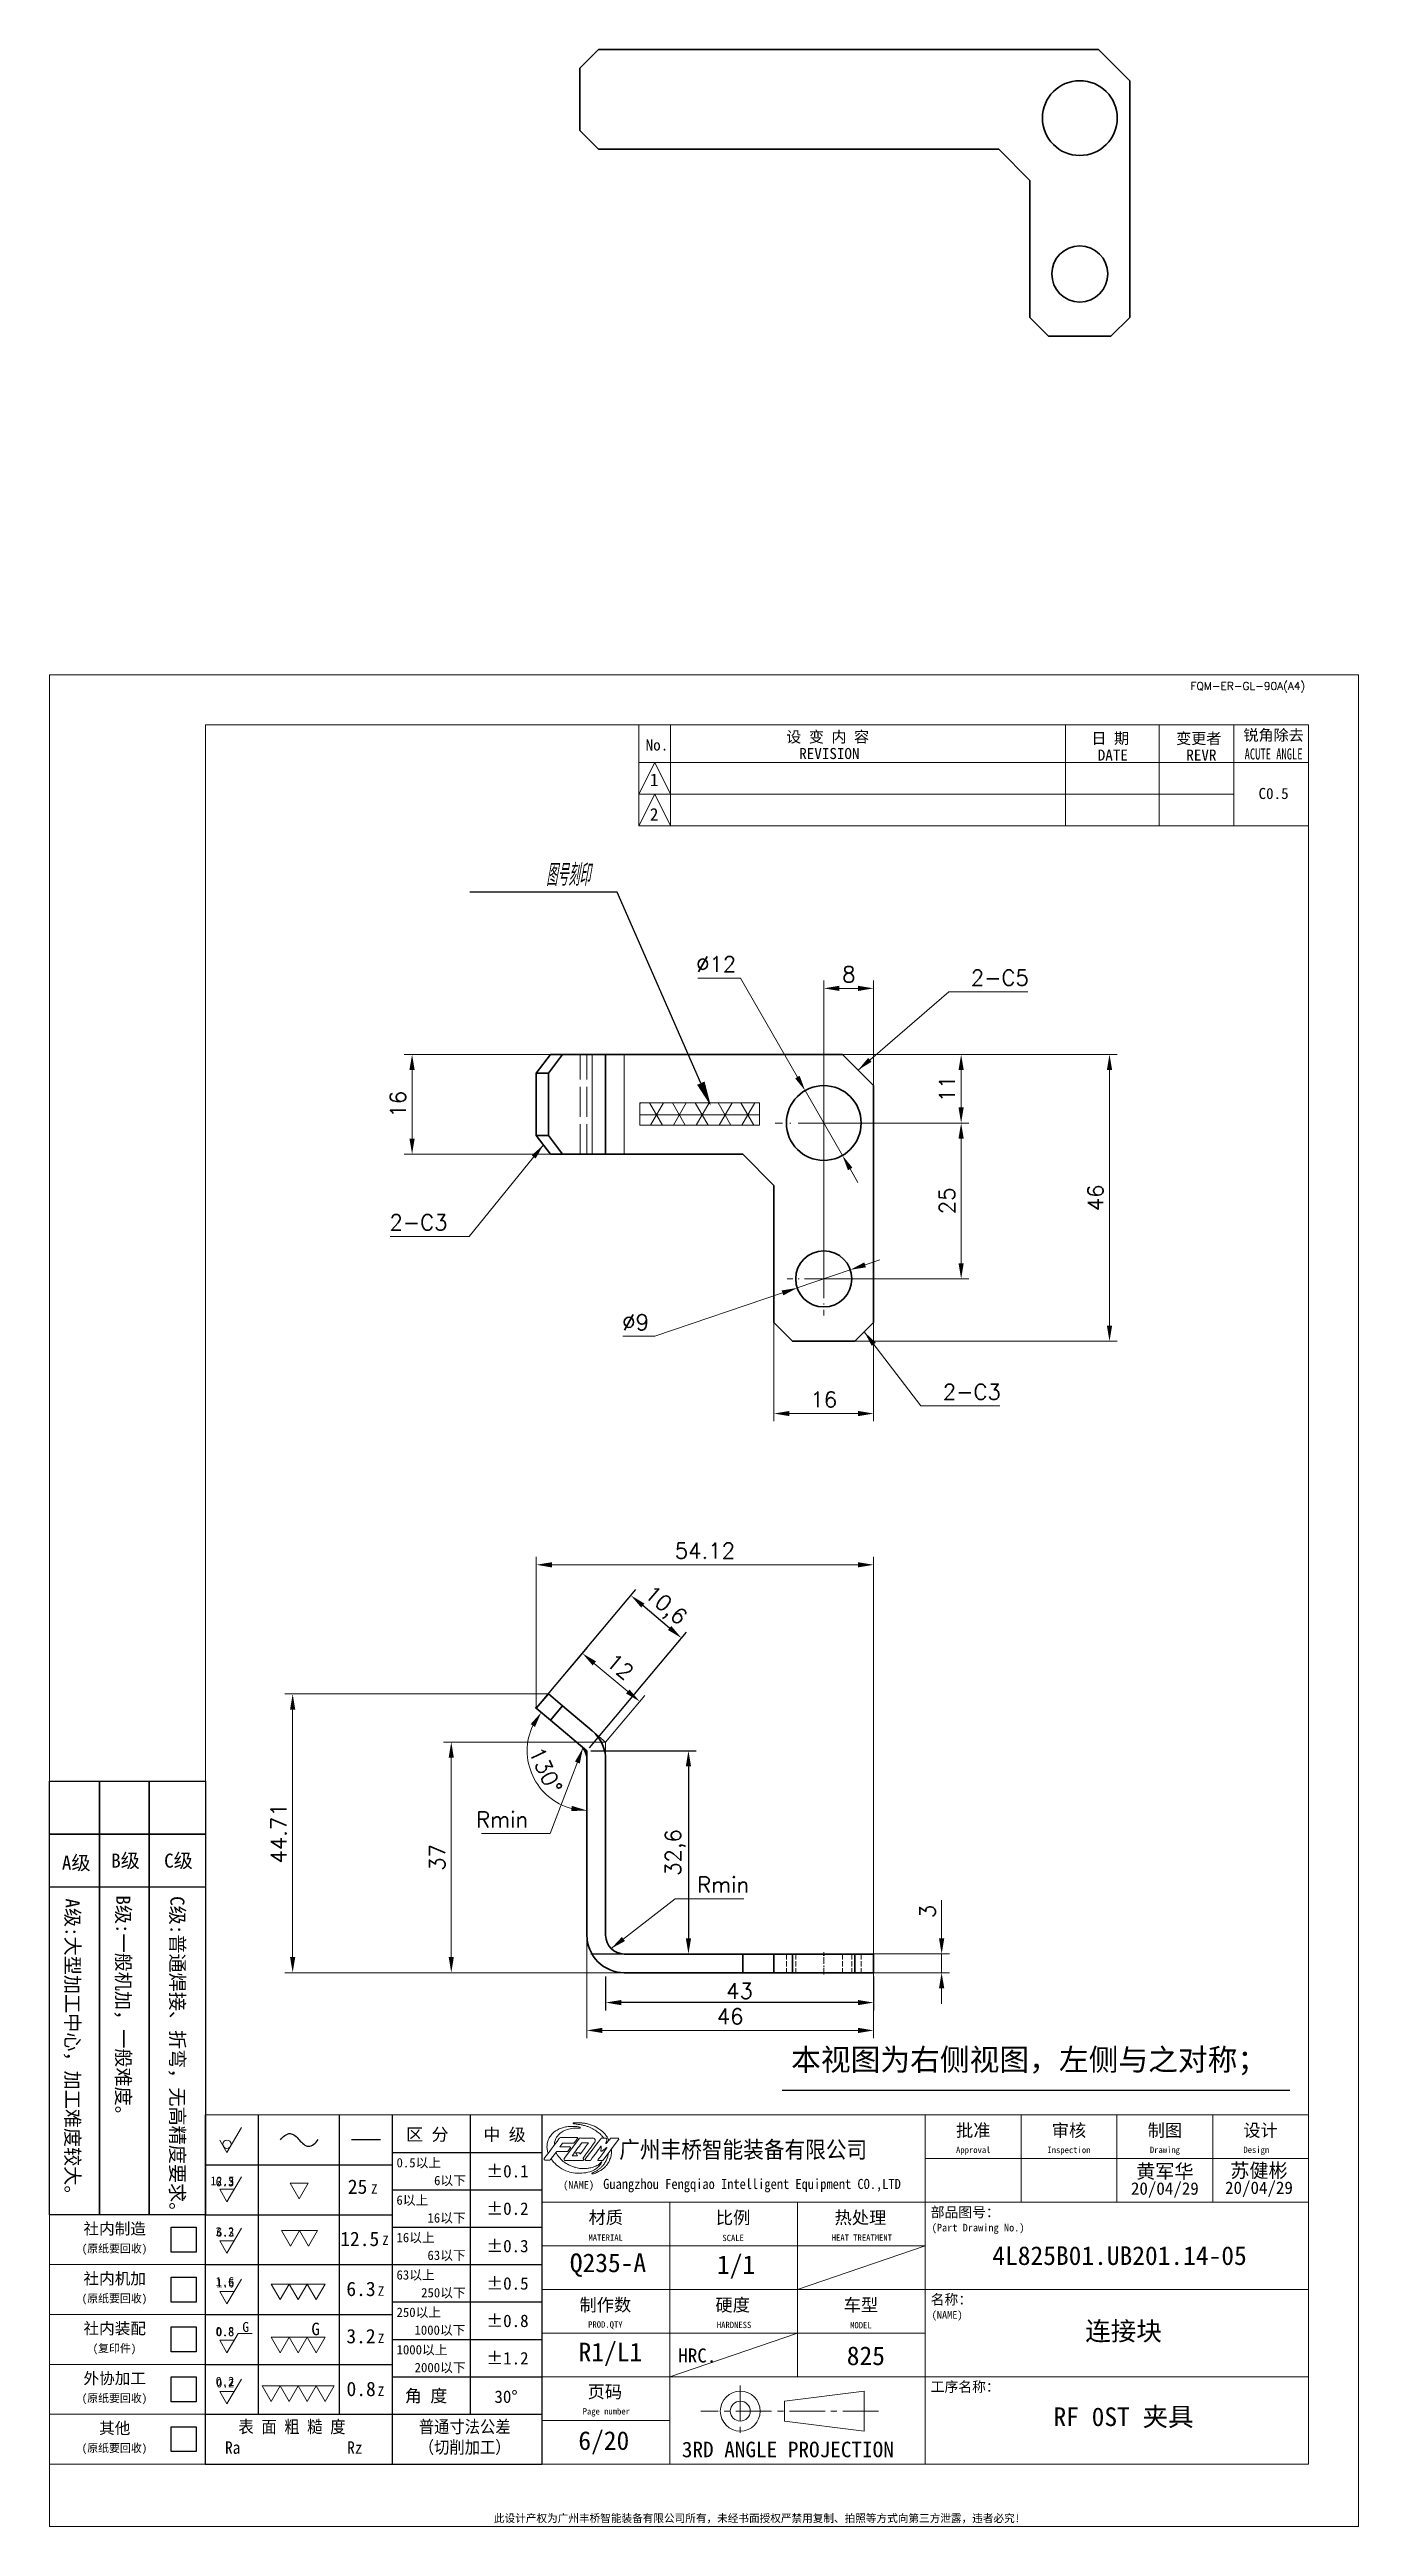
# Model space of a CAD drawing. Header units: millimetres. Extents: x -162325 to -83245, y 277409 to 326486.
# Drawn here: x -162015.4 to -161805.4, y 301208.2 to 301605.5 of the extents above; entities that cross this region are included whole.
import ezdxf
from ezdxf import colors
from ezdxf.entities.mleader import LeaderData, LeaderLine
from ezdxf.enums import TextEntityAlignment as Align
from ezdxf.math import Vec2, Vec3

# ---------------------------------------------------------------- set-up
doc = ezdxf.new("R2010")
doc.units = ezdxf.units.MM
for name, pattern in [('CENTER2', [28.575, 19.05, -3.175, 3.175, -3.175]), ('DASHDOT', [18.5, 12, -3, 0.5, -3]), ('DASHED', [15, 12, -3]), ('PHANTOM2', [31.75, 15.875, -3.175, 3.175, -3.175, 3.175, -3.175])]:
    doc.linetypes.add(name, pattern=pattern)
for name, color, linetype, lineweight in [('A4', 3, 'Continuous', 20), ('SIM', 6, 'PHANTOM2', 20), ('图框', 7, 'Continuous', 20), ('尺寸线', 3, 'Continuous', 13), ('文字', 1, 'Continuous', 13), ('标注线', 3, 'Continuous', 25), ('细实线', 4, 'Continuous', 25)]:
    doc.layers.add(name, color=color, linetype=linetype, lineweight=lineweight)
doc.layers.add('Dim', color=3, linetype='Continuous')
doc.layers.add('MARK', color=7, linetype='Continuous')
doc.styles.add('CH-1', font='')
doc.styles.add('DIM', font='romans.shx', dxfattribs={"width": 0.8, "bigfont": 'bigfont.shx'})
doc.styles.add('MX_NOTE_STANDARD', font='txt.shx', dxfattribs={"bigfont": 'extfont.shx'})
doc.styles.get("Standard").update_dxf_attribs({"font": 'txt', "bigfont": 'gbcbig.shx'})
doc.styles.get('CH-1').set_extended_font_data('SimSun')
doc.dimstyles.new('ISO-25', dxfattribs={"dimtxt": 2.5, "dimasz": 2.5, "dimexe": 1.25, "dimexo": 0.625, "dimtad": 1, "dimtxsty": 'Standard', "dimcen": 2.5, "dimadec": 0, "dimazin": 0, "dimtfac": 1, "dimtmove": 0, "dimatfit": 3, "dimfxl": 0, "dimarcsym": 0})
doc.dimstyles.new('副本01', dxfattribs={"dimtxt": 2.5, "dimasz": 2.5, "dimexe": 1.25, "dimexo": 0, "dimgap": 1, "dimtad": 1, "dimdsep": 46, "dimtxsty": 'Standard', "dimcen": 1, "dimclrd": 3, "dimclre": 3, "dimclrt": 1, "dimadec": 1, "dimazin": 2, "dimtfac": 1, "dimtmove": 0, "dimatfit": 3, "dimfxl": 0, "dimtolj": 1, "dimlwd": -1, "dimlwe": -1, "dimarcsym": 0})
doc.dimstyles.new('副本01$3', dxfattribs={"dimtxt": 2.5, "dimasz": 2.5, "dimexe": 1.25, "dimexo": 0, "dimgap": 1, "dimtad": 1, "dimtih": 1, "dimtoh": 1, "dimdsep": 46, "dimtxsty": 'Standard', "dimcen": 1, "dimclrd": 3, "dimclre": 3, "dimclrt": 1, "dimadec": 1, "dimazin": 2, "dimtfac": 1, "dimtmove": 0, "dimatfit": 3, "dimfxl": 0, "dimtolj": 1, "dimlwd": -1, "dimlwe": -1, "dimarcsym": 0})

msp = doc.modelspace()

# ---------------------------------------------------------------- texts
at = {"layer": '尺寸线', "color": 1, "char_height": 2.5, "style": 'MX_NOTE_STANDARD'}
for s, insert, attachment_point in [('2-C5', (-161867.59, 301455.331), 7), ('2-C3', (-161951.546, 301416.095), 9), ('2-C3', (-161872.081, 301388.911), 7), ('Rmin', (-161938.579, 301320.305), 9), ('Rmin', (-161911.485, 301309.842), 7)]:
    msp.add_mtext(s, dxfattribs=dict(at, insert=insert, attachment_point=attachment_point))
at = {"layer": '文字', "color": 1, "linetype": 'Continuous', "style": 'CH-1'}
for s, height, p in [('黄军华', 2.25, (-161836.447, 301265.176)), ('20/04/29', 2, (-161821.346, 301262.336)), ('苏健彬', 2.25, (-161821.346, 301265.303)), ('20/04/29', 2, (-161836.447, 301262.208)), ('Q235-A', 3, (-161925.787, 301250.104, -250.081)), ('1/1', 3, (-161905.244, 301249.915, -250.081)), ('4L825B01.UB201.14-05', 3, (-161843.715, 301251.585, -250.081)), ('连接块', 3, (-161843.077, 301239.555, -250.081)), ('R1/L1', 3, (-161925.408, 301235.904, -250.081)), ('825', 3, (-161884.418, 301235.526, -250.081)), ('RF 0ST 夹具', 3, (-161843.077, 301225.816, -250.081)), ('6/20', 3, (-161926.46, 301221.7, -250.081))]:
    msp.add_text(s, height=height, dxfattribs=at).set_placement(p, align=Align.MIDDLE)
at = {"layer": '文字', "insert": (-161896.409, 301284.804), "char_height": 3.5, "width": 83.0241, "attachment_point": 1, "style": 'CH-1'}
msp.add_mtext('本视图为右侧视图，左侧与之对称；', dxfattribs=at)

# ---------------------------------------------------------------- blocks, each defined once
blk = doc.blocks.new('*D482')
at = {"layer": 'Defpoints', "color": 0, "transparency": 16777216}
for p in [(-161935.36, 301341.7), (-161976.38, 301296.99), (-161923.17, 301296.99)]:
    blk.add_point(p, dxfattribs=at)
at = {"layer": '尺寸线', "color": 3, "transparency": 16777216}
for p, q in [((-161935.36, 301341.7), (-161977.63, 301341.7)), ((-161976.38, 301339.2), (-161976.38, 301299.49)), ((-161923.17, 301296.99), (-161977.63, 301296.99))]:
    blk.add_line(p, q, dxfattribs=at)
for points in [[(-161976.79, 301339.2), (-161975.96, 301339.2), (-161976.38, 301341.7)], [(-161976.79, 301299.49), (-161975.96, 301299.49), (-161976.38, 301296.99)]]:
    blk.add_solid(points, dxfattribs=at)
at = {"layer": '尺寸线', "color": 1, "transparency": 16777216, "insert": (-161978.63, 301319.34), "char_height": 2.5, "attachment_point": 5, "rotation": 90}
blk.add_mtext('\\A1;44.71', dxfattribs=at)
blk = doc.blocks.new('*D483')
at = {"layer": 'Defpoints', "color": 0, "transparency": 16777216}
for p in [(-161883.17, 301362.42), (-161937.29, 301339.4), (-161883.17, 301299.99)]:
    blk.add_point(p, dxfattribs=at)
at = {"layer": '尺寸线', "color": 3, "transparency": 16777216}
for p, q in [((-161937.29, 301339.4), (-161937.29, 301363.67)), ((-161883.17, 301299.99), (-161883.17, 301363.67)), ((-161934.79, 301362.42), (-161885.67, 301362.42))]:
    blk.add_line(p, q, dxfattribs=at)
for points in [[(-161934.79, 301362.83), (-161934.79, 301362), (-161937.29, 301362.42)], [(-161885.67, 301362.83), (-161885.67, 301362), (-161883.17, 301362.42)]]:
    blk.add_solid(points, dxfattribs=at)
at = {"layer": '尺寸线', "color": 1, "transparency": 16777216, "insert": (-161910.23, 301364.67), "char_height": 2.5, "attachment_point": 5}
blk.add_mtext('\\A1;54.12', dxfattribs=at)
blk = doc.blocks.new('*D484')
at = {"layer": 'Defpoints', "color": 0, "transparency": 16777216}
for p in [(-161888.17, 301444.28), (-161886.17, 301398.28), (-161845.33, 301398.28)]:
    blk.add_point(p, dxfattribs=at)
at = {"layer": '尺寸线', "color": 3, "transparency": 16777216}
for p, q in [((-161888.17, 301444.28), (-161844.08, 301444.28)), ((-161845.33, 301441.78), (-161845.33, 301400.78)), ((-161886.17, 301398.28), (-161844.08, 301398.28))]:
    blk.add_line(p, q, dxfattribs=at)
for points in [[(-161845.75, 301441.78), (-161844.91, 301441.78), (-161845.33, 301444.28)], [(-161845.75, 301400.78), (-161844.91, 301400.78), (-161845.33, 301398.28)]]:
    blk.add_solid(points, dxfattribs=at)
at = {"layer": '尺寸线', "color": 1, "transparency": 16777216, "insert": (-161847.58, 301421.28), "char_height": 2.5, "attachment_point": 5, "rotation": 90}
blk.add_mtext('\\A1;46', dxfattribs=at)
blk = doc.blocks.new('*D485')
at = {"layer": 'Defpoints', "color": 0, "transparency": 16777216}
for p in [(-161929.17, 301302.99), (-161883.17, 301296.99), (-161883.17, 301287.73)]:
    blk.add_point(p, dxfattribs=at)
at = {"layer": '尺寸线', "color": 3, "transparency": 16777216}
for p, q in [((-161929.17, 301302.99), (-161929.17, 301286.48)), ((-161883.17, 301296.99), (-161883.17, 301286.48)), ((-161926.67, 301287.73), (-161885.67, 301287.73))]:
    blk.add_line(p, q, dxfattribs=at)
for points in [[(-161926.67, 301288.15), (-161926.67, 301287.31), (-161929.17, 301287.73)], [(-161885.67, 301288.15), (-161885.67, 301287.31), (-161883.17, 301287.73)]]:
    blk.add_solid(points, dxfattribs=at)
at = {"layer": '尺寸线', "color": 1, "transparency": 16777216, "insert": (-161906.17, 301289.98), "char_height": 2.5, "attachment_point": 5}
blk.add_mtext('\\A1;46', dxfattribs=at)
blk = doc.blocks.new('*D486')
at = {"layer": 'Defpoints', "color": 0, "transparency": 16777216}
for p in [(-161950.93, 301333.99), (-161926.17, 301333.99), (-161923.17, 301296.99)]:
    blk.add_point(p, dxfattribs=at)
at = {"layer": '尺寸线', "color": 3, "transparency": 16777216}
for p, q in [((-161926.17, 301333.99), (-161952.18, 301333.99)), ((-161950.93, 301299.49), (-161950.93, 301331.49)), ((-161923.17, 301296.99), (-161952.18, 301296.99))]:
    blk.add_line(p, q, dxfattribs=at)
for points in [[(-161951.35, 301331.49), (-161950.52, 301331.49), (-161950.93, 301333.99)], [(-161951.35, 301299.49), (-161950.52, 301299.49), (-161950.93, 301296.99)]]:
    blk.add_solid(points, dxfattribs=at)
at = {"layer": '尺寸线', "color": 1, "transparency": 16777216, "insert": (-161953.18, 301315.49), "char_height": 2.5, "attachment_point": 5, "rotation": 90}
blk.add_mtext('\\A1;37', dxfattribs=at)
blk = doc.blocks.new('*D487')
at = {"layer": 'Defpoints', "color": 0, "transparency": 16777216}
for p in [(-161929.89, 301348.21), (-161935.36, 301341.7), (-161926.17, 301333.99)]:
    blk.add_point(p, dxfattribs=at)
at = {"layer": '尺寸线', "color": 3, "transparency": 16777216}
for p, q in [((-161935.36, 301341.7), (-161929.09, 301349.17)), ((-161922.62, 301342.1), (-161927.98, 301346.6)), ((-161926.17, 301333.99), (-161919.9, 301341.45))]:
    blk.add_line(p, q, dxfattribs=at)
for points in [[(-161927.71, 301346.92), (-161928.25, 301346.28), (-161929.89, 301348.21)], [(-161922.35, 301342.42), (-161922.89, 301341.78), (-161920.7, 301340.5)]]:
    blk.add_solid(points, dxfattribs=at)
at = {"layer": '尺寸线', "color": 1, "transparency": 16777216, "insert": (-161923.85, 301346.08), "char_height": 2.5, "attachment_point": 5, "rotation": 319.9952}
blk.add_mtext('\\A1;12', dxfattribs=at)
blk = doc.blocks.new('*D488')
at = {"layer": 'Defpoints', "color": 0, "transparency": 16777216}
for p in [(-161883.17, 301299.99), (-161872.26, 301299.99), (-161883.17, 301296.99)]:
    blk.add_point(p, dxfattribs=at)
at = {"layer": '尺寸线', "color": 3, "transparency": 16777216}
for p, q in [((-161872.26, 301302.49), (-161872.26, 301308.65)), ((-161883.17, 301299.99), (-161871.01, 301299.99)), ((-161872.26, 301296.99), (-161872.26, 301299.99)), ((-161883.17, 301296.99), (-161871.01, 301296.99)), ((-161872.26, 301294.49), (-161872.26, 301291.99))]:
    blk.add_line(p, q, dxfattribs=at)
for points in [[(-161872.68, 301302.49), (-161871.84, 301302.49), (-161872.26, 301299.99)], [(-161872.68, 301294.49), (-161871.84, 301294.49), (-161872.26, 301296.99)]]:
    blk.add_solid(points, dxfattribs=at)
at = {"layer": '尺寸线', "color": 1, "transparency": 16777216, "insert": (-161874.51, 301306.82), "char_height": 2.5, "attachment_point": 5, "rotation": 90}
blk.add_mtext('\\A1;3', dxfattribs=at)
blk = doc.blocks.new('*D489')
at = {"layer": 'Defpoints', "color": 0, "transparency": 16777216}
for p in [(-161934.99, 301337.47), (-161938.73, 301332.03), (-161930.24, 301333.49), (-161929.17, 301331.19), (-161929.17, 301302.99)]:
    blk.add_point(p, dxfattribs=at)
at = {"layer": '尺寸线', "color": 3, "transparency": 16777216}
blk.add_line((-161934.99, 301337.47), (-161937.46, 301339.55), dxfattribs=at)
blk.add_arc((-161929.17, 301332.59), 9.58, 154.9964, 255.0025, dxfattribs=at)
for points in [[(-161938.2, 301336.86), (-161937.5, 301336.41), (-161936.5, 301338.74)], [(-161931.59, 301323.75), (-161931.7, 301322.92), (-161929.17, 301323.01)]]:
    blk.add_solid(points, dxfattribs=at)
at = {"layer": '尺寸线', "color": 1, "transparency": 16777216, "insert": (-161935.81, 301329.49), "char_height": 2.5, "attachment_point": 5, "rotation": 294.9995}
blk.add_mtext('\\A1;130°', dxfattribs=at)
blk = doc.blocks.new('*D490')
at = {"layer": 'Defpoints', "color": 0, "transparency": 16777216}
for p in [(-161957.22, 301444.28), (-161930.24, 301444.28), (-161930.68, 301428.28)]:
    blk.add_point(p, dxfattribs=at)
at = {"layer": '尺寸线', "color": 3, "transparency": 16777216}
for p, q in [((-161930.24, 301444.28), (-161958.47, 301444.28)), ((-161957.22, 301430.78), (-161957.22, 301441.78)), ((-161930.68, 301428.28), (-161958.47, 301428.28))]:
    blk.add_line(p, q, dxfattribs=at)
for points in [[(-161957.64, 301441.78), (-161956.8, 301441.78), (-161957.22, 301444.28)], [(-161957.64, 301430.78), (-161956.8, 301430.78), (-161957.22, 301428.28)]]:
    blk.add_solid(points, dxfattribs=at)
at = {"layer": '尺寸线', "color": 1, "transparency": 16777216, "insert": (-161959.47, 301436.28), "char_height": 2.5, "attachment_point": 5, "rotation": 90}
blk.add_mtext('\\A1;16', dxfattribs=at)
blk = doc.blocks.new('*D491')
at = {"layer": 'Defpoints', "color": 0, "transparency": 16777216}
for p in [(-161888.17, 301444.28), (-161869.13, 301444.28), (-161891.17, 301433.28)]:
    blk.add_point(p, dxfattribs=at)
at = {"layer": '尺寸线', "color": 3, "transparency": 16777216}
for p, q in [((-161888.17, 301444.28), (-161867.88, 301444.28)), ((-161869.13, 301435.78), (-161869.13, 301441.78)), ((-161891.17, 301433.28), (-161867.88, 301433.28))]:
    blk.add_line(p, q, dxfattribs=at)
for points in [[(-161869.55, 301441.78), (-161868.72, 301441.78), (-161869.13, 301444.28)], [(-161869.55, 301435.78), (-161868.72, 301435.78), (-161869.13, 301433.28)]]:
    blk.add_solid(points, dxfattribs=at)
at = {"layer": '尺寸线', "color": 1, "transparency": 16777216, "insert": (-161871.38, 301438.78), "char_height": 2.5, "attachment_point": 5, "rotation": 90}
blk.add_mtext('\\A1;11', dxfattribs=at)
blk = doc.blocks.new('*D492')
at = {"layer": 'Defpoints', "color": 0, "transparency": 16777216}
for p in [(-161891.17, 301433.28), (-161891.17, 301408.28), (-161869.13, 301408.28)]:
    blk.add_point(p, dxfattribs=at)
at = {"layer": '尺寸线', "color": 3, "transparency": 16777216}
for p, q in [((-161891.17, 301433.28), (-161867.88, 301433.28)), ((-161869.13, 301430.78), (-161869.13, 301410.78)), ((-161891.17, 301408.28), (-161867.88, 301408.28))]:
    blk.add_line(p, q, dxfattribs=at)
for points in [[(-161869.55, 301430.78), (-161868.72, 301430.78), (-161869.13, 301433.28)], [(-161869.55, 301410.78), (-161868.72, 301410.78), (-161869.13, 301408.28)]]:
    blk.add_solid(points, dxfattribs=at)
at = {"layer": '尺寸线', "color": 1, "transparency": 16777216, "insert": (-161871.38, 301420.78), "char_height": 2.5, "attachment_point": 5, "rotation": 90}
blk.add_mtext('\\A1;25', dxfattribs=at)
blk = doc.blocks.new('*D493')
at = {"layer": 'Defpoints', "color": 0, "transparency": 16777216}
for p in [(-161891.17, 301454.88), (-161883.17, 301439.28), (-161891.17, 301408.28)]:
    blk.add_point(p, dxfattribs=at)
at = {"layer": '尺寸线', "color": 3, "transparency": 16777216}
for p, q in [((-161891.17, 301408.28), (-161891.17, 301456.13)), ((-161885.67, 301454.88), (-161888.67, 301454.88)), ((-161883.17, 301439.28), (-161883.17, 301456.13))]:
    blk.add_line(p, q, dxfattribs=at)
for points in [[(-161888.67, 301455.29), (-161888.67, 301454.46), (-161891.17, 301454.88)], [(-161885.67, 301455.29), (-161885.67, 301454.46), (-161883.17, 301454.88)]]:
    blk.add_solid(points, dxfattribs=at)
at = {"layer": '尺寸线', "color": 1, "transparency": 16777216, "insert": (-161887.17, 301457.13), "char_height": 2.5, "attachment_point": 5}
blk.add_mtext('\\A1;8', dxfattribs=at)
blk = doc.blocks.new('*D494')
at = {"layer": 'Defpoints', "color": 0, "transparency": 16777216}
for p in [(-161895.43, 301406.83), (-161886.91, 301409.73)]:
    blk.add_point(p, dxfattribs=at)
at = {"layer": '尺寸线', "color": 3, "transparency": 16777216}
for p, q in [((-161884.54, 301410.53), (-161882.17, 301411.34)), ((-161886.91, 301409.73), (-161895.43, 301406.83)), ((-161918.27, 301399.07), (-161897.79, 301406.03)), ((-161923.43, 301399.07), (-161918.27, 301399.07))]:
    blk.add_line(p, q, dxfattribs=at)
for points in [[(-161884.67, 301410.93), (-161884.4, 301410.14), (-161886.91, 301409.73)], [(-161897.93, 301406.42), (-161897.66, 301405.63), (-161895.43, 301406.83)]]:
    blk.add_solid(points, dxfattribs=at)
at = {"layer": '尺寸线', "color": 1, "transparency": 16777216, "insert": (-161921.35, 301401.32), "char_height": 2.5, "attachment_point": 5}
blk.add_mtext('\\A1;∅9', dxfattribs=at)
blk = doc.blocks.new('*D495')
at = {"layer": 'Defpoints', "color": 0, "transparency": 16777216}
for p in [(-161894.16, 301438.48), (-161888.18, 301428.08)]:
    blk.add_point(p, dxfattribs=at)
at = {"layer": '尺寸线', "color": 3, "transparency": 16777216}
for p, q in [((-161911.35, 301456.51), (-161904.52, 301456.51)), ((-161904.52, 301456.51), (-161895.4, 301440.65)), ((-161888.18, 301428.08), (-161894.16, 301438.48)), ((-161886.93, 301425.91), (-161885.68, 301423.75))]:
    blk.add_line(p, q, dxfattribs=at)
for points in [[(-161895.04, 301440.86), (-161895.76, 301440.44), (-161894.16, 301438.48)], [(-161886.57, 301426.12), (-161887.29, 301425.71), (-161888.18, 301428.08)]]:
    blk.add_solid(points, dxfattribs=at)
at = {"layer": '尺寸线', "color": 1, "transparency": 16777216, "insert": (-161908.44, 301458.76), "char_height": 2.5, "attachment_point": 5}
blk.add_mtext('\\A1;∅12', dxfattribs=at)
blk = doc.blocks.new('*D496')
at = {"layer": 'Defpoints', "color": 0, "transparency": 16777216}
for p in [(-161899.17, 301401.28), (-161883.17, 301401.28), (-161883.17, 301386.68)]:
    blk.add_point(p, dxfattribs=at)
at = {"layer": '尺寸线', "color": 3, "transparency": 16777216}
for p, q in [((-161899.17, 301401.28), (-161899.17, 301385.43)), ((-161883.17, 301401.28), (-161883.17, 301385.43)), ((-161896.67, 301386.68), (-161885.67, 301386.68))]:
    blk.add_line(p, q, dxfattribs=at)
for points in [[(-161896.67, 301387.09), (-161896.67, 301386.26), (-161899.17, 301386.68)], [(-161885.67, 301387.09), (-161885.67, 301386.26), (-161883.17, 301386.68)]]:
    blk.add_solid(points, dxfattribs=at)
at = {"layer": '尺寸线', "color": 1, "transparency": 16777216, "insert": (-161891.17, 301388.93), "char_height": 2.5, "attachment_point": 5}
blk.add_mtext('\\A1;16', dxfattribs=at)
blk = doc.blocks.new('A$C34C2392C')
at = {"linetype": 'CENTER2', "ltscale": 0.3}
for p, q in [((-5.53, 4.13), (-5.53, -4.13)), ((16.64, 0), (-11.88, 0))]:
    blk.add_line(p, q, dxfattribs=at)
for p, q in [((1.54, 1.6), (14.34, 3.2)), ((1.54, -1.6), (1.54, 1.6)), ((14.34, 3.2), (14.34, -3.2)), ((14.34, -3.2), (1.54, -1.6))]:
    blk.add_line(p, q)
for radius in [3.2, 1.6]:
    blk.add_arc((-5.53, 0), radius, 0, 359.9894)
blk = doc.blocks.new('A$C67844AE1')
for p, q in [((-492, 112), (0, 112)), ((-246, 112), (-246, -112)), ((-184.5, 112), (-184.5, 56)), ((-123, 112), (-123, 56)), ((-61.5, 112), (-61.5, 56)), ((0, -112), (0, 112)), ((-246, 84), (0, 84)), ((-492, 68), (-492, -112)), ((-492, 68), (-492, -112)), ((-492, -112), (-492, 68)), ((-492, 68), (-492, -112)), ((-492, 68), (-492, -112)), ((-492, 68), (-492, -112)), ((-492, 68), (-492, -112)), ((-492, 68), (-492, -112)), ((-492, 68), (-492, -112)), ((-492, -112), (-492, 68)), ((-492, 68), (-492, -112)), ((-492, 68), (-492, -112)), ((-492, 68), (-492, -112)), ((-492, 68), (-492, -112)), ((-492, 56), (0, 56)), ((-410, 56), (-410, -112)), ((-328, 56), (-328, -56)), ((-492, 28), (-246, 28)), ((-492, 0), (0, 0)), ((-492, -28), (-246, -28)), ((-492, -56), (0, -56)), ((-492, -84), (-410, -84)), ((-492, -112), (0, -112))]:
    blk.add_line(p, q)
at = {"color": 4, "ltscale": 0.5}
for p, q in [((-468.4, 96.5), (-477.7, 84.1)), ((-467.1, 97.2), (-459.4, 97.2)), ((-451, 97.2), (-453.6, 97.2)), ((-452.7, 83.1), (-442.9, 96.3)), ((-447.5, 97.2), (-443.3, 97.2)), ((-487, 83.1), (-490.1, 83.1)), ((-482.7, 88.4), (-486.5, 83.4)), ((-478.7, 93.9), (-480.4, 91.7)), ((-477, 82.8), (-466, 82.8)), ((-473.8, 90.8), (-475.1, 88.9)), ((-469.3, 85.8), (-472.6, 85.8)), ((-469.2, 85.9), (-470.1, 87.3)), ((-467.8, 87.8), (-469.9, 87.8)), ((-467.8, 87.8), (-467.4, 87.1)), ((-463.8, 82.8), (-461.4, 82.8))]:
    blk.add_line(p, q, dxfattribs=at)
for centre, radius, start, end in [((-480, 96.4), 1.09, 90, 143.2146), ((-469.2, 97.2), 0.219, 322.847, 90), ((-467.1, 95.6), 1.64, 90, 143.1791), ((-459.4, 95.6), 1.64, 323.504, 90), ((-453.6, 96.7), 0.547, 90, 142.7605), ((-443.3, 96.6), 0.547, 323.5154, 90), ((-490.1, 83.7), 0.547, 143.2146, 270), ((-487, 83.7), 0.547, 270, 322.7804), ((-482.3, 88.1), 0.547, 90, 142.7804), ((-480.4, 91.7), 0.0547, 142.9576, 270), ((-478.7, 93.9), 0.0547, 90, 142.9576), ((-477, 83.6), 0.821, 143.1791, 270), ((-472.6, 85.8), 0.0547, 143.2802, 270), ((-471.7, 94.5), 0.547, 270, 322.847), ((-469.3, 85.8), 0.0547, 270, 30.8735), ((-467.4, 87.1), 0.0547, 209.8404, 323.8117), ((-466.4, 94.1), 0.0547, 90, 143.2802), ((-463.8, 83.4), 0.547, 142.7605, 270), ((-462.2, 94.1), 0.0547, 323.8117, 90), ((-461.4, 83.6), 0.821, 270, 323.3415), ((-455.8, 83.1), 0.274, 143.387, 270), ((-454.1, 91.8), 0.137, 354.5829, 143.4402), ((-453.1, 83.4), 0.547, 270, 323.5154), ((-450.5, 90.9), 0.137, 323.3038, 127.2693)]:
    blk.add_arc(centre, radius, start, end, dxfattribs=at)
for points, knots in [([(-480.8, 97), (-480.9, 96.9), (-481, 96.8), (-481.1, 96.7), (-484.3, 92.4), (-487.4, 88.2), (-490.6, 84)], [-0.084236, -0.084236, -0.084236, -0.084236, 0, 0, 0, 2.885251, 2.885251, 2.885251, 2.885251]), ([(-480, 97.5), (-479.8, 97.5), (-479.7, 97.5), (-479.5, 97.5), (-479.5, 97.5), (-479.5, 97.5), (-479.5, 97.5), (-476.4, 97.5), (-473.2, 97.5), (-470.1, 97.5), (-470.1, 97.5), (-470.1, 97.5), (-470.1, 97.5), (-469.8, 97.5), (-469.5, 97.5), (-469.2, 97.5)], [-0.077734, -0.077734, -0.077734, -0.077734, 0, 0, 0, 0, 0, 0, 1.729211, 1.729211, 1.729211, 1.729211, 1.729211, 1.729211, 1.885805, 1.885805, 1.885805, 1.885805]), ([(-469, 97.1), (-469.2, 96.9), (-469.4, 96.7), (-469.5, 96.5), (-469.5, 96.5), (-469.5, 96.5), (-469.5, 96.5), (-470, 95.8), (-470.6, 95.1), (-471.1, 94.4), (-471.1, 94.4), (-471.1, 94.4), (-471.1, 94.4), (-471.2, 94.3), (-471.2, 94.3), (-471.3, 94.2)], [-0.1423966, -0.1423966, -0.1423966, -0.1423966, 0, 0, 0, 0, 0, 0, 0.4822707, 0.4822707, 0.4822707, 0.4822707, 0.4822707, 0.4822707, 0.529029, 0.529029, 0.529029, 0.529029]), ([(-454.1, 97), (-454.2, 96.8), (-454.4, 96.6), (-454.5, 96.4), (-457.7, 92.2), (-460.8, 88.1), (-464, 84), (-464, 83.9), (-464.1, 83.8), (-464.2, 83.7)], [-0.140102, -0.140102, -0.140102, -0.140102, 0, 0, 0, 2.844058, 2.844058, 2.844058, 2.913465, 2.913465, 2.913465, 2.913465]), ([(-451, 97.2), (-451, 97.2), (-450.8, 97.2), (-450.4, 97), (-450.2, 96.5), (-450.3, 95.9), (-450.5, 95.2), (-450.8, 94.5), (-451, 94), (-451.1, 93.7), (-451.1, 93.6), (-451, 93.6), (-450.8, 93.6), (-450.5, 94), (-450, 94.6), (-449.2, 95.5), (-448.6, 96.3), (-448, 96.8), (-447.7, 97.1), (-447.5, 97.2)], [0, 0, 0, 0, 0.047379, 0.11361, 0.198731, 0.32589, 0.467244, 0.599055, 0.733672, 0.758899, 0.77069, 0.790267, 0.820293, 0.867992, 1.054564, 1.278066, 1.476304, 1.62487, 1.711224, 1.711224, 1.711224, 1.711224]), ([(-471.7, 94), (-471.7, 94), (-471.7, 94), (-471.8, 94), (-471.8, 94), (-471.8, 94), (-471.8, 94), (-474.1, 94), (-476.4, 94), (-478.7, 94)], [-0.012966, -0.012966, -0.012966, -0.012966, 0, 0, 0, 0, 0, 0, 1.257183, 1.257183, 1.257183, 1.257183]), ([(-469.9, 87.8), (-470, 87.8), (-470, 87.8), (-470.1, 87.7), (-470.2, 87.7), (-470.2, 87.6), (-470.2, 87.5), (-470.1, 87.4), (-470.1, 87.3), (-470.1, 87.3)], [0, 0, 0, 0, 0.0189462, 0.0330559, 0.0436533, 0.0575788, 0.0766083, 0.0956988, 0.1082528, 0.1082528, 0.1082528, 0.1082528]), ([(-456, 83.3), (-455.9, 83.5), (-455.7, 83.7), (-455.6, 83.9), (-455.6, 83.9), (-455.6, 83.9), (-455.6, 83.9), (-453.8, 86.2), (-452.1, 88.5), (-450.4, 90.9)], [-0.132838, -0.132838, -0.132838, -0.132838, 0, 0, 0, 0, 0, 0, 1.591518, 1.591518, 1.591518, 1.591518])]:
    blk.add_open_spline(points, degree=3, knots=knots, dxfattribs=at)
at = {"color": 3, "ltscale": 0.5}
for points, knots in [([(-488, 87.4), (-488.3, 88.2), (-488.6, 89.5), (-488.8, 91.4), (-488.7, 93), (-488.5, 94.5), (-488, 95.9), (-487.3, 97.3), (-486.5, 98.5), (-485.6, 99.9), (-484.1, 101.2), (-482.1, 102.5), (-479.6, 103.7), (-476.6, 104.5), (-473.5, 104.7), (-470.8, 104.7), (-469, 104.5), (-468.1, 104.3), (-467.6, 104.2), (-467.4, 104.1), (-467.4, 103.8), (-467.5, 103.6), (-467.7, 103.6), (-467.8, 103.6)], [0.033361, 0.033361, 0.033361, 0.033361, 0.471833, 0.793856, 1.06763, 1.327784, 1.632518, 1.904259, 2.171672, 2.434164, 2.811787, 3.221221, 3.771763, 4.287691, 4.918993, 5.487196, 5.736969, 5.935719, 6.004988, 6.011363, 6.068145, 6.111246, 6.151841, 6.151841, 6.151841, 6.151841]), ([(-467.8, 103.6), (-468.7, 103.6), (-471.1, 103.6), (-474.8, 103.2), (-478.3, 101.8), (-481.1, 99.8), (-483, 97.3), (-484, 94.8), (-484, 93.4), (-483.9, 92.9)], [0, 0, 0, 0, 0.511401, 1.333961, 2.006207, 2.544799, 3.201133, 3.690752, 3.982461, 3.982461, 3.982461, 3.982461]), ([(-471.9, 106.8), (-471.9, 106.8), (-471.9, 106.9), (-471.1, 106.9), (-470.1, 107), (-468.3, 106.9), (-466.3, 106.9), (-463.9, 106.7), (-461.4, 105.9), (-458.9, 105.1), (-456.8, 104), (-455, 102.8), (-453.4, 101.6), (-451.6, 99.9), (-450.3, 98.1), (-449.4, 96.7), (-449.1, 95.9), (-449, 95.7)], [0, 0, 0, 0, 0.013513, 0.041806, 0.340693, 0.661167, 1.001786, 1.450195, 1.93793, 2.441413, 2.919246, 3.201062, 3.624217, 4.053268, 4.510623, 4.853859, 4.962074, 4.962074, 4.962074, 4.962074]), ([(-486.1, 83.9), (-485.6, 83.2), (-484.1, 81), (-480.4, 78), (-475.7, 75.7), (-470.4, 74.5), (-465.2, 74.6), (-460.4, 75.6), (-456.8, 77.7), (-454.7, 79.8), (-453.7, 81.1), (-453.4, 81.9), (-453.8, 82), (-453.8, 81.9), (-453.9, 81.8)], [0.008574, 0.008574, 0.008574, 0.008574, 0.511088, 1.461558, 2.551285, 3.372869, 4.408758, 5.360341, 6.07413, 6.646139, 6.965728, 7.014048, 7.055407, 7.097199, 7.097199, 7.097199, 7.097199]), ([(-453.9, 81.8), (-454.2, 81.5), (-455.1, 80.3), (-457.5, 79.1), (-460.3, 78.2), (-463.1, 77.6), (-465.7, 77.6), (-468.2, 77.7), (-470.3, 78.3), (-472.4, 78.9), (-474.6, 79.8), (-476.8, 81.1), (-479, 82.6), (-480.7, 84.6), (-482.1, 86.3), (-482.8, 87.5), (-483, 88)], [0, 0, 0, 0, 0.227272, 0.804496, 1.430419, 1.862632, 2.367125, 2.88024, 3.204387, 3.579335, 4.036384, 4.516387, 4.985288, 5.507707, 5.907232, 6.223175, 6.223175, 6.223175, 6.223175]), ([(-449.4, 87.5), (-449.5, 86.9), (-449.6, 86.1), (-449.9, 84.8), (-450.4, 83.8), (-450.8, 82.6), (-451.5, 81.6), (-452.2, 80.2), (-453.2, 79.2), (-454.3, 78), (-455.6, 77.1), (-457, 76.1), (-458.4, 75.4), (-459.2, 74.9), (-459.9, 74.7), (-459.9, 74.2), (-459.7, 74.2), (-459.5, 74.2)], [0.004933, 0.004933, 0.004933, 0.004933, 0.333622, 0.498315, 0.724349, 0.934741, 1.17012, 1.401267, 1.780901, 1.94954, 2.292483, 2.648069, 2.865789, 3.139575, 3.199954, 3.253921, 3.331828, 3.331828, 3.331828, 3.331828]), ([(-459.5, 74.2), (-459.1, 74.3), (-457.8, 74.6), (-455.9, 75.5), (-453.8, 76.8), (-452, 78), (-450.5, 79.8), (-449.2, 81.6), (-448.2, 83.9), (-447.3, 86.8), (-447.3, 89.1), (-447.3, 90.4)], [0, 0, 0, 0, 0.196818, 0.752706, 1.133972, 1.558354, 1.94217, 2.414014, 2.774875, 3.316286, 4.02771, 4.02771, 4.02771, 4.02771])]:
    blk.add_open_spline(points, degree=3, knots=knots, dxfattribs=at)
blk.add_spline([(-471.9, 106.8), (-471.8, 106.5), (-471.3, 106.3), (-470, 106.2), (-468.7, 106), (-466.8, 105.7), (-464.7, 105.2), (-462.9, 104.7), (-461.1, 104), (-459.4, 103.1), (-457.9, 102.2), (-455.3, 100.3), (-454.1, 99.3), (-453.6, 98.7), (-452.3, 97.2)], degree=3, dxfattribs=at)
at = {"color": 4, "ltscale": 0.5}
for points in [[(-476, 88.6), (-478.1, 88.6), (-480.2, 88.6), (-482.3, 88.6)], [(-474.4, 91.6), (-476.4, 91.6), (-478.4, 91.6), (-480.4, 91.6)], [(-466.4, 94.2), (-468.5, 91.4), (-470.5, 88.6), (-472.6, 85.9)], [(-462.2, 94.1), (-463.9, 91.8), (-465.6, 89.4), (-467.3, 87.1)], [(-466.4, 94.2), (-465, 94.2), (-463.6, 94.2), (-462.2, 94.2)], [(-458.1, 94.6), (-460.6, 91.2), (-463.1, 87.8), (-465.6, 84.4)], [(-454.2, 91.9), (-456, 89.4), (-457.9, 86.9), (-460.7, 83.1)], [(-455.8, 82.9), (-454.9, 82.9), (-454, 82.9), (-453.1, 82.9)], [(-454.1, 89.6), (-454.1, 90.3), (-454, 91.1), (-453.9, 91.8)], [(-453.1, 89.1), (-452.3, 89.7), (-451.4, 90.4), (-450.6, 91.1)]]:
    blk.add_open_spline(points, degree=3, dxfattribs=at)
for points in [[(-476, 88.6), (-475.6, 88.6), (-475.4, 88.7), (-475.3, 88.7), (-475.1, 88.9)], [(-473.8, 90.8), (-473.7, 91), (-473.7, 91.2), (-473.8, 91.4), (-474, 91.5), (-474.2, 91.6), (-474.4, 91.6)], [(-465.6, 84.4), (-465.6, 84.3), (-465.6, 84.2), (-465.5, 84), (-465.4, 83.8), (-465.2, 83.4), (-465.1, 83.3), (-465.1, 83.1), (-465.4, 83), (-465.7, 82.9), (-466, 82.8)], [(-454.1, 89.6), (-454.2, 89.2), (-454.1, 89), (-454, 88.8), (-453.8, 88.8), (-453.6, 88.8), (-453.4, 88.9), (-453.1, 89.1)]]:
    blk.add_spline(points, degree=3, dxfattribs=at)
at = {"layer": '细实线', "color": 0, "linetype": 'Continuous'}
for p, q in [((-492, 112), (-492, 56)), ((-492, 68), (-492, -112)), ((-492, 68), (-492, -112)), ((-492, 68), (-492, -112))]:
    blk.add_line(p, q, dxfattribs=at)
at = {"lineweight": 35, "xscale": 4, "yscale": 4, "zscale": 4}
blk.add_blockref('A$C34C2392C', (-342.6, -78), dxfattribs=at)
at = {"style": 'CH-1'}
for s, height, p in [('批准', 8.11, (-215.2, 102.3)), ('审核', 8.11, (-153.8, 102.3)), ('制图', 8.11, (-92.2, 102.3)), ('设计', 8.11, (-30.8, 102.3)), ('Approval', 4.06, (-215.2, 89.1)), ('Inspection', 4.06, (-153.8, 89.1)), ('Drawing', 4.06, (-92.2, 89.1)), ('Design  ', 4.06, (-30.8, 89.1)), ('比例', 8.11, (-369.3, 46.3)), ('MATERIAL', 4.06, (-451.1, 33.3)), ('SCALE', 4.06, (-369.3, 33.1)), ('制作数', 8.11, (-451.3, -9.7)), ('车型', 8.11, (-287.3, -9.7)), ('PROD.QTY', 4.06, (-451.3, -22.9)), ('MODEL', 4.06, (-287.3, -22.9)), ('3RD ANGLE PROJECTION', 10, (-334.2, -102.6))]:
    blk.add_text(s, height=height, dxfattribs=at).set_placement(p, align=Align.MIDDLE)
at = {"lineweight": 35, "style": 'CH-1'}
for s, height, p in [('(NAME)', 4.87, (-478.4, 64.7)), ('部品图号：', 6.49, (-242.5, 46.4)), ('(Part Drawing No.)', 4.868, (-241.9, 37.3)), ('名称：', 6.49, (-242.5, -9.6)), ('(NAME)', 4.87, (-241.9, -18.7)), ('工序名称：', 6.49, (-242.5, -65.6))]:
    blk.add_text(s, height=height, dxfattribs=at).set_placement(p)
at = {"style": 'CH-1'}
blk.add_text('材质', height=8.11, dxfattribs=at).set_placement((-462.1, 42.2))
at = {"lineweight": 35, "style": 'CH-1'}
for s, height, p in [('热处理', 8.11, (-287.6, 46.3)), ('HEAT TREATMENT', 4.055, (-286.7, 33.3)), ('硬度', 8.11, (-369.6, -9.7)), ('HARDNESS', 4.06, (-368.7, -22.7)), ('HRC.', 9, (-392.3, -42.3, -1000.3)), ('页码', 8.11, (-451.6, -65.7)), ('Page number', 4.055, (-450.7, -78.7))]:
    blk.add_text(s, height=height, dxfattribs=at).set_placement(p, align=Align.MIDDLE)
at = {"layer": 'MARK', "style": 'CH-1', "width": 0.9}
blk.add_text('广州丰桥智能装备有限公司', height=10.8, dxfattribs=at).set_placement((-442.4, 84.4))
at = {"layer": 'MARK', "insert": (-452.7, 71), "char_height": 6.5, "width": 556.951, "attachment_point": 1, "style": 'CH-1'}
blk.add_mtext('{\\W0.9;Guangzhou Fengqiao Intelligent Equipment CO.,LTD}', dxfattribs=at)
blk = doc.blocks.new('A$C32AF00EF')
for p, q in [((0, 0), (2.89, 5)), ((-1.44, 2.5), (0, 0))]:
    blk.add_line(p, q)
blk.add_circle((0, 1.67), 0.833)
blk = doc.blocks.new('A$C553B2148')
for p, q in [((1.44, 0), (-1.44, 0)), ((-1.44, 0), (0, -2.5)), ((0, -2.5), (2.89, 2.5))]:
    blk.add_line(p, q)
at = {"style": 'MX_NOTE_STANDARD'}
blk.add_attdef('12.5', text='', height=1.75, dxfattribs=at).set_placement((1.44, 0.28), align=Align.BOTTOM_RIGHT)
blk = doc.blocks.new('A$C1377093C')
for p, q in [((0, 0), (-1.44, 2.5)), ((-1.44, 2.5), (1.44, 2.5)), ((1.44, 2.5), (0, 0))]:
    blk.add_line(p, q)
blk = doc.blocks.new('A$C6D2D6B6B')
for p, q in [((0, 0), (-1.44, 2.5)), ((-1.44, 2.5), (1.44, 2.5)), ((1.44, 2.5), (0, 0)), ((1.44, 2.5), (4.33, 2.5)), ((2.89, 0), (1.44, 2.5)), ((4.33, 2.5), (2.89, 0))]:
    blk.add_line(p, q)
blk = doc.blocks.new('A$C62DD302B')
for p, q in [((-2.89, 0), (-4.33, 2.5)), ((-4.33, 2.5), (-1.44, 2.5)), ((-1.44, 2.5), (-2.89, 0)), ((-1.44, 2.5), (1.44, 2.5)), ((0, 0), (-1.44, 2.5)), ((1.44, 2.5), (0, 0)), ((2.89, 0), (1.44, 2.5)), ((1.44, 2.5), (4.33, 2.5)), ((4.33, 2.5), (2.89, 0))]:
    blk.add_line(p, q)
blk = doc.blocks.new('A$C077E39D2')
for p, q in [((-4.33, -2.5), (-5.77, 0)), ((-5.77, 0), (-2.89, 0)), ((-2.89, 0), (-4.33, -2.5)), ((-2.89, 0), (0, 0)), ((-1.44, -2.5), (-2.89, 0)), ((0, 0), (-1.44, -2.5)), ((1.44, -2.5), (0, 0)), ((0, 0), (2.89, 0)), ((2.89, 0), (1.44, -2.5)), ((4.33, -2.5), (2.89, 0)), ((2.89, 0), (5.77, 0)), ((5.77, 0), (4.33, -2.5))]:
    blk.add_line(p, q)
blk = doc.blocks.new('A$C09D43E00')
for p, q in [((1.15, 2), (-1.15, 2)), ((-1.15, 2), (0, 0)), ((0, 0), (1.78, 3.08)), ((1.78, 3.08), (4.07, 3.08))]:
    blk.add_line(p, q)
at = {"style": 'MX_NOTE_STANDARD'}
blk.add_attdef('12.5', text='', height=1.4, dxfattribs=at).set_placement((1.15, 2.22), align=Align.BOTTOM_RIGHT)
at = {"layer": '细实线', "color": 0, "style": 'CH-1'}
blk.add_text('G', height=1.6, dxfattribs=at).set_placement((2.47, 3.33))
blk = doc.blocks.new('A$C339E5D7D')
for p, q in [((-2.89, 0), (-4.33, 2.5)), ((-4.33, 2.5), (-1.44, 2.5)), ((-1.44, 2.5), (-2.89, 0)), ((-1.44, 2.5), (1.44, 2.5)), ((0, 0), (-1.44, 2.5)), ((1.44, 2.5), (0, 0)), ((2.89, 0), (1.44, 2.5)), ((1.44, 2.5), (4.33, 2.5)), ((4.33, 2.5), (2.89, 0))]:
    blk.add_line(p, q)
at = {"layer": '细实线', "color": 0, "style": 'CH-1'}
blk.add_text('G', height=2, dxfattribs=at).set_placement((2.13, 2.81))
blk = doc.blocks.new('54')
for p, q in [((5360.79, 6053.19), (5468.79, 6053.19)), ((5468.79, 6047.19), (5468.79, 5957.19)), ((5468.79, 6047.19), (5468.79, 5957.19)), ((5468.79, 5957.19), (5468.79, 6047.19)), ((5468.79, 6047.19), (5468.79, 5957.19)), ((5468.79, 6047.19), (5468.79, 5957.19)), ((5468.79, 6047.19), (5468.79, 5957.19)), ((5468.79, 6047.19), (5468.79, 5957.19)), ((5468.79, 6047.19), (5468.79, 5957.19)), ((5468.79, 6047.19), (5468.79, 5957.19)), ((5468.79, 5957.19), (5468.79, 6047.19)), ((5468.79, 6047.19), (5468.79, 5957.19)), ((5468.79, 6047.19), (5468.79, 5957.19)), ((5468.79, 6047.19), (5468.79, 5957.19)), ((5468.79, 6047.19), (5468.79, 5957.19))]:
    blk.add_line(p, q)
at = {"layer": '细实线', "color": 0, "linetype": 'Continuous'}
for p, q in [((5360.79, 6053.19), (5360.79, 5941.19)), ((5377.79, 6053.19), (5377.79, 5957.19)), ((5403.79, 6053.19), (5403.79, 5957.19)), ((5420.79, 6053.19), (5420.79, 5941.19)), ((5445.79, 6053.19), (5445.79, 5957.19)), ((5468.79, 6053.19), (5468.79, 5941.19)), ((5468.79, 6047.19), (5468.79, 5957.19)), ((5468.79, 6047.19), (5468.79, 5957.19)), ((5468.79, 6047.19), (5468.79, 5957.19)), ((5407.7, 6045.29), (5417.04, 6045.29)), ((5420.79, 6041.19), (5468.79, 6041.19)), ((5360.79, 6037.19), (5420.79, 6037.19)), ((5420.79, 6029.19), (5468.79, 6029.19)), ((5360.79, 6021.19), (5420.79, 6021.19)), ((5420.79, 6017.19), (5468.79, 6017.19)), ((5360.79, 6005.19), (5420.79, 6005.19)), ((5420.79, 6005.19), (5468.79, 6005.19)), ((5420.79, 5993.19), (5468.79, 5993.19)), ((5360.79, 5989.19), (5420.79, 5989.19)), ((5420.79, 5981.19), (5468.79, 5981.19)), ((5360.79, 5973.19), (5420.79, 5973.19)), ((5420.79, 5969.19), (5468.79, 5969.19)), ((5360.79, 5957.19), (5468.79, 5957.19)), ((5360.79, 5957.19), (5468.79, 5957.19)), ((5360.79, 5941.19), (5468.79, 5941.19))]:
    blk.add_line(p, q, dxfattribs=at)
at = {"layer": '细实线', "color": 0, "linetype": 'Continuous', "start_tangent": (0.606347, 0.7952), "end_tangent": (0.584547, 0.81136)}
blk.add_spline([(5384.88, 6045.23), (5386.3, 6046.61), (5387.98, 6047.24), (5389.51, 6046.59), (5390.93, 6045.19), (5392.37, 6043.78), (5393.91, 6043.13), (5395.61, 6043.82), (5397.01, 6045.27)], degree=3, dxfattribs=at)
for name, p, xscale, yscale, zscale in [('A$C32AF00EF', (5367.73, 6041.13), 1.600000000000364, 1.600000000000364, 1.600000000000364), ('A$C1377093C', (5390.94, 6026.26), 2, 2, 2), ('A$C6D2D6B6B', (5388.15, 6011.08), 2, 2, 2), ('A$C62DD302B', (5390.57, 5993.94), 2, 2, 2), ('A$C077E39D2', (5390.57, 5966.26), 2, 2, 2)]:
    blk.add_blockref(name, p, dxfattribs=dict(xscale=xscale, yscale=yscale, zscale=zscale))
ref = blk.add_blockref('A$C553B2148', (5367.73, 6029.35), dxfattribs=dict(xscale=1.600000000000364, yscale=1.600000000000364, zscale=1.600000000000364))
ref.add_attrib('12.5', '12.5', dxfattribs={"height": 2.8, "style": 'CH-1'}).set_placement((5370.04, 6029.8), align=Align.BOTTOM_RIGHT)
ref = blk.add_blockref('A$C553B2148', (5367.73, 6012.86), dxfattribs=dict(xscale=1.600000000000364, yscale=1.600000000000364, zscale=1.600000000000364))
ref.add_attrib('12.5', '6.3', dxfattribs={"height": 2.8, "style": 'CH-1'}).set_placement((5370.04, 6013.31), align=Align.BOTTOM_RIGHT)
ref = blk.add_blockref('A$C553B2148', (5367.73, 5996.56), dxfattribs=dict(xscale=1.600000000000364, yscale=1.600000000000364, zscale=1.600000000000364))
ref.add_attrib('12.5', '1.6', dxfattribs={"height": 2.8, "style": 'CH-1'}).set_placement((5370.04, 5997.01), align=Align.BOTTOM_RIGHT)
at = {"lineweight": 35}
ref = blk.add_blockref('A$C09D43E00', (5367.73, 5976.92), dxfattribs=dict(at, xscale=2, yscale=2, zscale=2))
ref.add_attrib('12.5', '0.8', dxfattribs={"height": 2.8, "style": 'CH-1'}).set_placement((5370.04, 5981.37), align=Align.BOTTOM_RIGHT)
at = {"lineweight": 35, "xscale": 2, "yscale": 2, "zscale": 2}
blk.add_blockref('A$C339E5D7D', (5390.57, 5976.92), dxfattribs=at)
ref = blk.add_blockref('A$C553B2148', (5367.73, 5964.47), dxfattribs=dict(xscale=1.600000000000364, yscale=1.600000000000364, zscale=1.600000000000364))
ref.add_attrib('12.5', '0.2', dxfattribs={"height": 2.8, "style": 'CH-1'}).set_placement((5370.04, 5964.92), align=Align.BOTTOM_RIGHT)
at = {"style": 'CH-1', "width": 0.9}
for s, p in [('表 面 粗 糙 度', (5388.59, 5953.25)), ('普通寸法公差', (5444.02, 5953.25)), ('Ra              Rz', (5389.17, 5946.45)), ('（切削加工）', (5444.02, 5946.67))]:
    blk.add_text(s, height=4, dxfattribs=at).set_placement(p, align=Align.MIDDLE)
at = {"layer": '细实线', "color": 0, "style": 'CH-1'}
for s, height, p in [('区 分', 4, (5432.03, 6046.97)), ('中 级', 4, (5456.79, 6046.97)), ('0.5以上', 3, (5429.3, 6037.89)), ('6以下', 3, (5439.3, 6032.14)), ('6以上', 3, (5427.22, 6025.89)), ('16以上', 3, (5428.26, 6013.89)), ('16以下', 3, (5438.2, 6020.14)), ('63以下', 3, (5438.2, 6008.14)), ('63以上', 3, (5428.26, 6001.89)), ('250以上', 3, (5429.3, 5989.89)), ('250以下', 3, (5437.19, 5996.14)), ('1000以下', 3, (5436.08, 5984.14)), ('1000以上', 3, (5430.33, 5977.89)), ('2000以下', 3, (5436.13, 5972.14)), ('角 度', 4, (5431.63, 5963.15))]:
    blk.add_text(s, height=height, dxfattribs=at).set_placement(p, align=Align.MIDDLE)
for s, height, p in [('6.3', 2.944, (5364.07, 6030.28)), ('25', 4.6, (5406.51, 6027.88)), ('%%P0.1', 4, (5450.91, 6033.15)), ('Z', 3, (5414, 6027.96)), ('%%P0.2', 4, (5450.91, 6021.15)), ('3.2', 2.944, (5364.07, 6014.28)), ('12.5', 4.6, (5404.08, 6011.13)), ('Z', 3, (5417.58, 6011.47)), ('%%P0.3', 4, (5450.91, 6009.15)), ('1.6', 2.944, (5364.07, 5998.28)), ('6.3', 4.6, (5406.05, 5995.09)), ('%%P0.5', 4, (5450.91, 5997.15)), ('Z', 3, (5416.15, 5995.17)), ('0.8', 2.944, (5364.07, 5982.28)), ('3.2', 4.6, (5406.05, 5979.93)), ('%%P0.8', 4, (5450.91, 5985.15)), ('Z', 3, (5416.15, 5980.01)), ('%%P1.2', 4, (5450.91, 5973.15)), ('0.2', 2.944, (5364.07, 5966.28)), ('0.8', 4.6, (5406.1, 5963)), ('Z', 3, (5416.15, 5963.08)), ('30°', 4, (5453.55, 5960.81))]:
    blk.add_text(s, height=height, dxfattribs=at).set_placement(p)
blk = doc.blocks.new('fenlei')
at = {"layer": '图框'}
for points in [[(-25, 32), (0, 32), (0, 40), (-25, 40)], [(-25, 24), (0, 24), (0, 32), (-25, 32)], [(-25, 16), (0, 16), (0, 24), (-25, 24)], [(-25, 8), (0, 8), (0, 16), (-25, 16)], [(-25, 0), (0, 0), (0, 8), (-25, 8)]]:
    blk.add_lwpolyline(points, close=True, dxfattribs=at)
at = {"layer": '细实线'}
for points in [[(-5.5, 38), (-1.5, 38), (-1.5, 34), (-5.5, 34)], [(-5.5, 30), (-1.5, 30), (-1.5, 26), (-5.5, 26)], [(-5.5, 22), (-1.5, 22), (-1.5, 18), (-5.5, 18)], [(-5.5, 14), (-1.5, 14), (-1.5, 10), (-5.5, 10)], [(-5.5, 6), (-1.5, 6), (-1.5, 2), (-5.5, 2)]]:
    blk.add_lwpolyline(points, close=True, dxfattribs=at)
at = {"style": 'CH-1'}
for s, height, p in [('社内制造', 1.836, (-14.54, 37.8)), ('(原纸要回收)', 1.285, (-14.58, 34.52)), ('社内机加', 1.836, (-14.54, 29.8)), ('(原纸要回收)', 1.285, (-14.58, 26.52)), ('社内装配', 1.836, (-14.54, 21.8)), ('(复印件)', 1.285, (-14.58, 18.52)), ('外协加工', 1.836, (-14.54, 13.8)), ('(原纸要回收)', 1.285, (-14.58, 10.52)), ('其他', 1.836, (-14.54, 5.8)), ('(原纸要回收)', 1.285, (-14.58, 2.52))]:
    blk.add_text(s, height=height, dxfattribs=at).set_placement(p, align=Align.MIDDLE)
blk = doc.blocks.new('机加分类')
at = {"layer": '细实线'}
for p, q in [((-94, -8.5), (-94, 0)), ((-94, 0), (-86, 0)), ((-86, -8.5), (-86, 0)), ((-86, 0), (-78, 0)), ((-86, 0), (-86, -8.5)), ((-78, -8.5), (-78, 0)), ((-78, 0), (-69, 0)), ((-78, 0), (-78, -8.5)), ((-69, 0), (-69, -8.5)), ((-86, -8.5), (-94, -8.5)), ((-94, -17), (-94, -8.5)), ((-94, -8.5), (-86, -8.5)), ((-78, -8.5), (-86, -8.5)), ((-86, -17), (-86, -8.5)), ((-86, -8.5), (-78, -8.5)), ((-86, -8.5), (-86, -17)), ((-69, -8.5), (-78, -8.5)), ((-78, -17), (-78, -8.5)), ((-78, -8.5), (-69, -8.5)), ((-78, -8.5), (-78, -17)), ((-69, -8.5), (-69, -17)), ((-86, -17), (-94, -17)), ((-94, -69.55), (-94, -17)), ((-78, -17), (-86, -17)), ((-86, -69.55), (-86, -17)), ((-86, -17), (-86, -69.55)), ((-69, -17), (-78, -17)), ((-78, -69.55), (-78, -17)), ((-78, -17), (-78, -69.55)), ((-69, -17), (-69, -69.55)), ((-86, -69.55), (-94, -69.55)), ((-78, -69.55), (-86, -69.55)), ((-69, -69.55), (-78, -69.55))]:
    blk.add_line(p, q, dxfattribs=at)
at = {"layer": '文字', "color": 1, "linetype": 'Continuous', "style": 'CH-1'}
blk.add_text('A级', height=2.25, dxfattribs=at).set_placement((-89.72, -14.22, -250.08), align=Align.CENTER)
for s, p in [('B级', (-81.81, -12.71, -250.08)), ('C级', (-73.31, -12.71, -250.08))]:
    blk.add_text(s, height=2.25, dxfattribs=at).set_placement(p, align=Align.MIDDLE)
for s, p in [('A级:大型加工中心，加工难度较大。', (-90.3, -43.36)), ('B级:一般机加，一般难度。', (-82.16, -36.72)), ('C级:普通焊接、折弯，无高精度要求。', (-73.47, -44.53))]:
    blk.add_text(s, height=2.25, rotation=270, dxfattribs=at).set_placement(p, align=Align.MIDDLE)
blk = doc.blocks.new('1比1 竖框')
at = {"layer": '图框'}
for p, q in [((0, 0), (0, 297)), ((0, 297), (210, 297)), ((178, 297), (202, 297)), ((210, 297), (210, 0)), ((25, 289), (202, 289)), ((25, 10), (25, 289)), ((25, 272.79), (25, 289)), ((94.55, 272.79), (94.55, 289)), ((99.62, 289), (99.62, 272.79)), ((163, 289), (163, 272.79)), ((163, 289), (163, 272.79)), ((163, 289), (163, 272.79)), ((163, 289), (163, 272.79)), ((163, 289), (163, 272.79)), ((178, 289), (178, 272.79)), ((178, 289), (178, 272.79)), ((178, 289), (178, 272.79)), ((178, 289), (178, 272.79)), ((178, 289), (178, 272.79)), ((178, 289), (202, 289)), ((178, 289), (202, 289)), ((178, 289), (202, 289)), ((178, 289), (202, 289)), ((202, 289), (178, 289)), ((190, 289), (190, 272.79)), ((190, 289), (190, 272.79)), ((190, 289), (190, 272.79)), ((190, 289), (190, 272.79)), ((190, 289), (190, 272.79)), ((202, 289), (202, 10)), ((94.55, 277.86), (97.09, 282.93)), ((94.55, 282.93), (190, 282.93)), ((94.55, 282.93), (190, 282.93)), ((94.55, 282.93), (190, 282.93)), ((94.55, 282.93), (190, 282.93)), ((97.09, 282.93), (99.62, 277.86)), ((190, 282.93), (202, 282.93)), ((190, 282.93), (202, 282.93)), ((190, 282.93), (202, 282.93)), ((190, 282.93), (202, 282.93)), ((94.55, 272.79), (97.09, 277.86)), ((94.55, 277.86), (190, 277.86)), ((94.55, 277.86), (190, 277.86)), ((94.55, 277.86), (190, 277.86)), ((94.55, 277.86), (190, 277.86)), ((97.09, 277.86), (99.62, 272.79)), ((94.55, 272.79), (202, 272.79)), ((202, 272.79), (94.55, 272.79)), ((94.55, 272.79), (202, 272.79)), ((94.55, 272.79), (202, 272.79)), ((30.07, 10), (202, 10)), ((210, 0), (0, 0))]:
    blk.add_line(p, q, dxfattribs=at)
blk.add_blockref('机加分类', (94, 119.55))
for name, p, xscale, yscale, zscale in [('54', (-2655.4, -2960.59), 0.5, 0.5, 0.5), ('A$C67844AE1', (202, 38), 0.25, 0.25, 0.25)]:
    blk.add_blockref(name, p, dxfattribs=dict(at, xscale=xscale, yscale=yscale, zscale=zscale))
blk.add_blockref('fenlei', (25, 10), dxfattribs=at)
at = {"layer": '图框', "style": 'CH-1'}
for s, height, p in [('No.', 1.775, (97.45, 285.73)), ('设 变 内 容', 1.775, (124.84, 287.09)), ('日 期', 1.775, (170.17, 286.84)), ('变更者', 1.775, (184.38, 286.84)), ('锐角除去', 1.775, (196.38, 287.37)), ('REVISION', 1.775, (125.11, 284.38)), ('DATE', 1.775, (170.59, 284.13)), ('REVR', 1.775, (184.8, 284.13)), ('1', 2.03, (97, 280.16)), ('C0.5', 1.775, (196.38, 277.97)), ('2', 2.03, (97, 274.61))]:
    blk.add_text(s, height=height, dxfattribs=at).set_placement(p, align=Align.MIDDLE)
at = {"layer": '图框', "style": 'CH-1', "width": 0.7}
blk.add_text('ACUTE ANGLE', height=1.7746, dxfattribs=at).set_placement((196.38, 284.31), align=Align.MIDDLE)
at = {"layer": '图框', "char_height": 1.25}
for s, insert, width, attachment_point in [('{\\Ftxt,@extfont2|c134;FQM-ER-GL-90A(A4)}', (192.25, 295), 39, 5), ('{\\fSimSun|b1|i0|c134|p2;此设计产权为广州丰桥智能装备有限公司所有，未经书面授权严禁用复制、拍照等方式向第三方泄露，违者必究!}', (113.5, 0.5), 177, 8)]:
    blk.add_mtext(s, dxfattribs=dict(at, insert=insert, width=width, attachment_point=attachment_point))
blk = doc.blocks.new('*D605')
at = {"color": 0, "lineweight": -2, "transparency": 16777216}
for p, q in [((-161936.89, 301339.88), (-161921.31, 301358.44)), ((-161915.91, 301352.28), (-161920.2, 301355.88)), ((-161928.76, 301333.07), (-161913.19, 301351.63))]:
    blk.add_line(p, q, dxfattribs=at)
at = {"color": 0, "transparency": 16777216}
for points in [[(-161919.93, 301356.2), (-161920.46, 301355.56), (-161922.11, 301357.49)], [(-161915.64, 301352.6), (-161916.17, 301351.96), (-161913.99, 301350.67)]]:
    blk.add_solid(points, dxfattribs=at)
at = {"layer": 'Defpoints', "color": 0, "transparency": 16777216}
for p in [(-161922.11, 301357.49), (-161937.29, 301339.4), (-161929.17, 301332.59)]:
    blk.add_point(p, dxfattribs=at)
at = {"color": 0, "transparency": 16777216, "insert": (-161916.71, 301355.68), "char_height": 2.5, "attachment_point": 5, "rotation": 320}
blk.add_mtext('10,6', dxfattribs=at)
blk = doc.blocks.new('*D606')
at = {"color": 0, "lineweight": -2, "transparency": 16777216}
for p, q in [((-161928.54, 301332.59), (-161911.63, 301332.59)), ((-161912.88, 301330.09), (-161912.88, 301302.49)), ((-161928.54, 301299.99), (-161911.63, 301299.99))]:
    blk.add_line(p, q, dxfattribs=at)
at = {"color": 0, "transparency": 16777216}
for points in [[(-161913.3, 301330.09), (-161912.46, 301330.09), (-161912.88, 301332.59)], [(-161913.3, 301302.49), (-161912.46, 301302.49), (-161912.88, 301299.99)]]:
    blk.add_solid(points, dxfattribs=at)
at = {"layer": 'Defpoints', "color": 0, "transparency": 16777216}
for p in [(-161929.17, 301332.59), (-161929.17, 301299.99), (-161912.88, 301299.99)]:
    blk.add_point(p, dxfattribs=at)
at = {"color": 0, "transparency": 16777216, "insert": (-161914.96, 301316.29), "char_height": 2.5, "attachment_point": 5, "rotation": 90}
blk.add_mtext('32,6', dxfattribs=at)
blk = doc.blocks.new('*D607')
at = {"color": 0, "lineweight": -2, "transparency": 16777216}
for p, q in [((-161926.17, 301296.36), (-161926.17, 301290.95)), ((-161883.17, 301296.36), (-161883.17, 301290.95)), ((-161885.67, 301292.2), (-161923.67, 301292.2))]:
    blk.add_line(p, q, dxfattribs=at)
at = {"color": 0, "transparency": 16777216}
for points in [[(-161923.67, 301292.61), (-161923.67, 301291.78), (-161926.17, 301292.2)], [(-161885.67, 301292.61), (-161885.67, 301291.78), (-161883.17, 301292.2)]]:
    blk.add_solid(points, dxfattribs=at)
at = {"layer": 'Defpoints', "color": 0, "transparency": 16777216}
for p in [(-161926.17, 301296.99), (-161883.17, 301296.99), (-161926.17, 301292.2)]:
    blk.add_point(p, dxfattribs=at)
at = {"color": 0, "transparency": 16777216, "insert": (-161904.67, 301294.07), "char_height": 2.5, "attachment_point": 5}
blk.add_mtext('43', dxfattribs=at)
blk = doc.blocks.new('*T608')
at = {"color": 0, "linetype": 'ByBlock', "lineweight": -2, "transparency": 16777216}
for p, q in [((0, 0), (127, 0)), ((0, 0), (0, -78)), ((63.5, 0), (63.5, -78)), ((127, 0), (127, -78)), ((0, -39), (127, -39)), ((0, -78), (127, -78))]:
    blk.add_line(p, q, dxfattribs=at)
at = {"color": 0, "transparency": 16777216, "char_height": 10, "width": 60.5, "attachment_point": 5}
for s, insert in [('{\\fSimSun|b0|i0|c134|p2;料 厚}', (31.75, -19.5)), ('{\\fSimSun|b0|i0|c134|p2;件 数}', (95.25, -19.5))]:
    blk.add_mtext(s, dxfattribs=dict(at, insert=insert))
blk = doc.blocks.new('圆心打标')
at = {"layer": '标注线'}
for p, q in [((-2.5, 0), (2.5, 0)), ((0, 2.5), (0, -2.5))]:
    blk.add_line(p, q, dxfattribs=at)
blk = doc.blocks.new('拆图参数')
blk.add_blockref('*T608', (-63.5, 78))
at = {"layer": '标注线'}
blk.add_blockref('圆心打标', (67219.69, -21339.81), dxfattribs=at)
at = {"style": 'DIM', "width": 0.8}
blk.add_attdef('6', text='', height=10, dxfattribs=at).set_placement((-37.13, 18.91), align=Align.MIDDLE_LEFT)
blk.add_attdef('1', text='', height=10, dxfattribs=at).set_placement((36.65, 19.27), align=Align.MIDDLE_CENTER)

# ---------------------------------------------------------------- dimensions: what is measured, and where the dimension line sits
dim = msp.add_aligned_dim(p1=(-161929.166, 301332.587), p2=(-161937.287, 301339.401), distance=-23.609, dimstyle='ISO-25', override={"dimarcsym": 2})
dim.commit()
dim.dimension.update_dxf_attribs({"geometry": '*D605', "text_midpoint": (-161916.712, 301355.675)})
dim = msp.add_linear_dim(base=(-161912.881, 301299.986), p1=(-161929.166, 301332.587), p2=(-161929.166, 301299.986), angle=90, dimstyle='ISO-25', override={"dimarcsym": 2})
dim.commit()
dim.dimension.update_dxf_attribs({"geometry": '*D606', "text_midpoint": (-161914.964, 301316.286)})
dim = msp.add_linear_dim(base=(-161926.166, 301292.198), p1=(-161883.166, 301296.986), p2=(-161926.166, 301296.986), dimstyle='ISO-25', override={"dimarcsym": 2})
dim.commit()
dim.dimension.update_dxf_attribs({"geometry": '*D607', "text_midpoint": (-161904.666, 301294.073)})
at = {"layer": '尺寸线'}
for p1, p2, picture, middle in [((-161888.175, 301428.08), (-161894.157, 301438.483), '*D495', (-161908.438, 301456.508)), ((-161886.905, 301409.729), (-161895.427, 301406.834), '*D494', (-161921.351, 301399.072))]:
    dim = msp.add_diameter_dim_2p(p1=p1, p2=p2, dimstyle='副本01$3', dxfattribs=at)
    dim.commit()
    dim.dimension.update_dxf_attribs({"geometry": picture, "text_midpoint": middle, "dimtype": 163})
for base, p1, p2, picture, middle in [((-161891.166, 301454.875), (-161883.166, 301439.282), (-161891.166, 301408.282), '*D493', (-161887.166, 301457.125)), ((-161883.166, 301386.677), (-161899.166, 301401.282), (-161883.166, 301401.282), '*D496', (-161891.166, 301388.927)), ((-161883.166, 301362.416), (-161937.287, 301339.401), (-161883.166, 301299.986), '*D483', (-161910.227, 301364.666)), ((-161883.166, 301287.73), (-161929.166, 301302.986), (-161883.166, 301296.986), '*D485', (-161906.166, 301289.98))]:
    dim = msp.add_linear_dim(base=base, p1=p1, p2=p2, dimstyle='副本01', dxfattribs=at)
    dim.commit()
    dim.dimension.update_dxf_attribs({"geometry": picture, "text_midpoint": middle})
for base, p1, p2, picture, middle in [((-161957.221, 301444.282), (-161930.685, 301428.282), (-161930.238, 301444.282), '*D490', (-161959.471, 301436.282)), ((-161869.134, 301444.282), (-161891.166, 301433.282), (-161888.166, 301444.282), '*D491', (-161871.384, 301438.782)), ((-161845.33, 301398.282), (-161888.166, 301444.282), (-161886.166, 301398.282), '*D484', (-161847.58, 301421.282)), ((-161869.134, 301408.282), (-161891.166, 301433.282), (-161891.166, 301408.282), '*D492', (-161871.384, 301420.782)), ((-161976.378, 301296.986), (-161935.358, 301341.699), (-161923.166, 301296.986), '*D482', (-161978.628, 301319.342)), ((-161950.935, 301333.986), (-161923.166, 301296.986), (-161926.166, 301333.986), '*D486', (-161953.185, 301315.486)), ((-161872.259, 301299.986), (-161883.166, 301296.986), (-161883.166, 301299.986), '*D488', (-161874.509, 301306.819))]:
    dim = msp.add_linear_dim(base=base, p1=p1, p2=p2, angle=90, dimstyle='副本01', dxfattribs=at)
    dim.commit()
    dim.dimension.update_dxf_attribs({"geometry": picture, "text_midpoint": middle})
dim = msp.add_aligned_dim(p1=(-161926.166, 301333.986), p2=(-161935.358, 301341.7), distance=-8.499, dimstyle='副本01', dxfattribs=at)
dim.commit()
dim.dimension.update_dxf_attribs({"geometry": '*D487', "text_midpoint": (-161923.852, 301346.077)})
dim = msp.add_angular_dim_2l(base=(-161938.728, 301332.03), line1=((-161929.166, 301302.986), (-161929.166, 301331.188)), line2=((-161930.238, 301333.486), (-161934.989, 301337.473)), dimstyle='副本01', dxfattribs=at)
dim.commit()
dim.dimension.update_dxf_attribs({"geometry": '*D489', "text_midpoint": (-161935.808, 301329.49)})

# ---------------------------------------------------------------- hatches: boundary and pattern name
at = {"layer": '尺寸线'}
h = msp.add_hatch(dxfattribs=at)
h.set_pattern_fill('NET3', color=4, angle=360)
h.set_pattern_definition([(360, (-173607.6078, 286610.491), (2e-12, 3.175), []), (60, (-173607.6078, 286610.491), (-2.74963066, 1.5875), []), (120, (-173607.6078, 286610.491), (-2.74963066, -1.5875), [])])
h.paths.add_polyline_path([(-161901.474, 301432.91), (-161901.474, 301436.506), (-161920.694, 301436.506), (-161920.694, 301432.91)])

# ---------------------------------------------------------------- linework, layer by layer
at = {"color": 7, "lineweight": 35}
for p, q in [((-161930.29, 301602.466), (-161927.29, 301605.466)), ((-161847.09, 301605.466), (-161927.29, 301605.466)), ((-161842.09, 301600.466), (-161847.09, 301605.466)), ((-161930.29, 301602.466), (-161930.29, 301592.466)), ((-161842.09, 301600.466), (-161842.09, 301562.466)), ((-161930.29, 301592.466), (-161927.29, 301589.466)), ((-161927.29, 301589.466), (-161863.09, 301589.466)), ((-161863.09, 301589.466), (-161858.09, 301584.466)), ((-161858.09, 301562.466), (-161858.09, 301584.466)), ((-161855.09, 301559.466), (-161858.09, 301562.466)), ((-161842.09, 301562.466), (-161845.09, 301559.466)), ((-161855.09, 301559.466), (-161845.09, 301559.466)), ((-161937.287, 301441.282), (-161934.989, 301444.282)), ((-161935.358, 301441.282), (-161933.061, 301444.282)), ((-161934.989, 301444.282), (-161933.061, 301444.282)), ((-161933.061, 301444.282), (-161928.309, 301444.282)), ((-161928.309, 301444.282), (-161926.166, 301444.282)), ((-161926.166, 301444.282), (-161923.166, 301444.282)), ((-161926.166, 301444.282), (-161926.166, 301428.282)), ((-161888.166, 301444.282), (-161923.166, 301444.282)), ((-161883.166, 301439.282), (-161888.166, 301444.282)), ((-161937.287, 301441.282), (-161935.358, 301441.282)), ((-161937.287, 301441.282), (-161937.287, 301431.282)), ((-161935.358, 301441.282), (-161935.358, 301431.282)), ((-161883.166, 301439.282), (-161883.166, 301401.282)), ((-161937.287, 301431.282), (-161935.358, 301431.282)), ((-161934.989, 301428.282), (-161937.287, 301431.282)), ((-161935.358, 301431.282), (-161933.061, 301428.282)), ((-161934.989, 301428.282), (-161933.061, 301428.282)), ((-161933.061, 301428.282), (-161928.309, 301428.282)), ((-161928.309, 301428.282), (-161926.166, 301428.282)), ((-161926.166, 301428.282), (-161923.166, 301428.282)), ((-161923.166, 301428.282), (-161904.166, 301428.282)), ((-161904.166, 301428.282), (-161899.166, 301423.282)), ((-161899.166, 301401.282), (-161899.166, 301423.282)), ((-161896.166, 301398.282), (-161899.166, 301401.282)), ((-161883.166, 301401.282), (-161886.166, 301398.282)), ((-161896.166, 301398.282), (-161886.166, 301398.282)), ((-161937.287, 301339.401), (-161935.358, 301341.699)), ((-161934.989, 301337.473), (-161937.287, 301339.401)), ((-161935.358, 301341.699), (-161933.061, 301339.771)), ((-161934.989, 301337.473), (-161933.061, 301339.771)), ((-161933.061, 301339.771), (-161928.308, 301335.783)), ((-161929.166, 301332.587), (-161934.989, 301337.473)), ((-161929.166, 301302.986), (-161929.166, 301332.587)), ((-161926.166, 301302.986), (-161926.166, 301331.188)), ((-161923.166, 301299.986), (-161904.166, 301299.986)), ((-161904.166, 301296.986), (-161904.166, 301299.986)), ((-161904.166, 301299.986), (-161899.166, 301299.986)), ((-161899.166, 301299.986), (-161899.166, 301296.986)), ((-161896.166, 301299.986), (-161899.166, 301299.986)), ((-161896.166, 301299.986), (-161886.166, 301299.986)), ((-161896.166, 301299.986), (-161896.166, 301296.986)), ((-161886.166, 301299.986), (-161886.166, 301296.986)), ((-161883.166, 301299.986), (-161886.166, 301299.986)), ((-161883.166, 301299.986), (-161883.166, 301296.986)), ((-161923.166, 301296.986), (-161904.166, 301296.986)), ((-161904.166, 301296.986), (-161899.166, 301296.986)), ((-161896.166, 301296.986), (-161899.166, 301296.986)), ((-161896.166, 301296.986), (-161886.166, 301296.986)), ((-161883.166, 301296.986), (-161886.166, 301296.986))]:
    msp.add_line(p, q, dxfattribs=at)
at = {"color": 1, "linetype": 'DASHED', "lineweight": 13, "ltscale": 0.4}
for p, q in [((-161930.238, 301428.282), (-161930.238, 301444.282)), ((-161929.166, 301428.282), (-161929.166, 301444.282)), ((-161923.166, 301428.282), (-161923.166, 301444.282))]:
    msp.add_line(p, q, dxfattribs=at)
at = {"color": 7, "lineweight": 13}
for p, q in [((-161928.309, 301444.282), (-161928.309, 301428.282)), ((-161923.166, 301444.282), (-161923.166, 301428.282))]:
    msp.add_line(p, q, dxfattribs=at)
at = {"color": 2, "linetype": 'DASHDOT', "lineweight": 13, "ltscale": 0.389999}
msp.add_line((-161891.166, 301441.081), (-161891.166, 301425.482), dxfattribs=at)
at = {"color": 2, "linetype": 'DASHDOT', "lineweight": 13, "ltscale": 0.38999}
msp.add_line((-161883.366, 301433.282), (-161898.966, 301433.282), dxfattribs=at)
at = {"color": 2, "linetype": 'DASHDOT', "lineweight": 13, "ltscale": 0.2925}
msp.add_line((-161891.166, 301414.132), (-161891.166, 301402.432), dxfattribs=at)
at = {"color": 2, "linetype": 'DASHDOT', "lineweight": 13, "ltscale": 0.292505}
msp.add_line((-161885.316, 301408.282), (-161897.016, 301408.282), dxfattribs=at)
at = {"color": 1, "linetype": 'DASHED', "lineweight": 13, "ltscale": 0.074997}
msp.add_line((-161934.989, 301337.473), (-161933.061, 301339.771), dxfattribs=at)
at = {"color": 1, "linetype": 'DASHED', "lineweight": 13, "ltscale": 0.075}
for p, q in [((-161897.166, 301299.986), (-161897.166, 301296.986)), ((-161895.666, 301299.986), (-161895.666, 301296.986)), ((-161888.166, 301299.986), (-161888.166, 301296.986)), ((-161886.666, 301299.986), (-161886.666, 301296.986)), ((-161885.166, 301299.986), (-161885.166, 301296.986))]:
    msp.add_line(p, q, dxfattribs=at)
at = {"color": 2, "linetype": 'DASHDOT', "lineweight": 13, "ltscale": 0.090001}
msp.add_line((-161891.166, 301296.686), (-161891.166, 301300.286), dxfattribs=at)
at = {"color": 7, "lineweight": 35}
for centre, radius in [((-161850.09, 301594.466), 6), ((-161850.09, 301569.466), 4.5), ((-161891.166, 301433.282), 6), ((-161891.166, 301408.282), 4.5)]:
    msp.add_circle(centre, radius, dxfattribs=at)
for centre, radius, start, end in [((-161932.166, 301331.188), 6, 0, 50), ((-161932.166, 301331.188), 3, 0, 50), ((-161923.166, 301302.986), 6, 179.99999, 270), ((-161923.166, 301302.986), 3, 180.00001, 270)]:
    msp.add_arc(centre, radius, start, end, dxfattribs=at)
at = {"layer": 'A4'}
msp.add_lwpolyline([(-162015.385, 301505.167), (-161805.385, 301505.167), (-161805.385, 301208.167), (-162015.385, 301208.167)], close=True, dxfattribs=at)
at = {"layer": 'Dim', "color": 6}
msp.add_line((-161897.84, 301278.167), (-161816.413, 301278.167), dxfattribs=at)
at = {"layer": 'SIM'}
for q in [(-161928.309, 301335.784), (-161926.166, 301331.188)]:
    msp.add_line((-161926.166, 301333.986), q, dxfattribs=at)
at = {"layer": '尺寸线'}
for p, q in [((-161895.385, 301246.167), (-161874.885, 301253.167)), ((-161915.885, 301232.167), (-161895.385, 301239.167))]:
    msp.add_line(p, q, dxfattribs=at)
at = {"layer": '尺寸线', "color": 4}
msp.add_lwpolyline([(-161920.694, 301436.506), (-161901.474, 301436.506), (-161901.474, 301432.91), (-161920.694, 301432.91)], close=True, dxfattribs=at)

# ---------------------------------------------------------------- block references
msp.add_blockref('拆图参数', (-161880.358, 301632.801)).add_auto_attribs({'1': '2', '6': '3'})
at = {"layer": '图框'}
msp.add_blockref('1比1 竖框', (-162015.385, 301208.167), dxfattribs=at)

msp.set_redraw_order([(e.dxf.handle, doc.entitydb.next_handle()) for e in msp.query("TEXT MTEXT ATTDEF DIMENSION ARC_DIMENSION")])  # texts and dimensions are drawn at this point

# ---------------------------------------------------------------- leaders
at = {"layer": '尺寸线', "annotation_type": 0, "has_hookline": 1}
for points, hookline_direction, text_width in [([(-161885.666, 301441.782), (-161871.09, 301454.331), (-161868.59, 301454.331)], 0, 9.167), ([(-161936.138, 301429.782), (-161948.046, 301415.095), (-161950.546, 301415.095)], 1, 9.167), ([(-161884.666, 301399.782), (-161875.581, 301387.911), (-161873.081, 301387.911)], 0, 9.167), ([(-161929.8, 301333.032), (-161935.079, 301319.305), (-161937.579, 301319.305)], 1, 7.5), ([(-161925.287, 301300.864), (-161914.985, 301308.842), (-161912.485, 301308.842)], 0, 7.5)]:
    msp.add_leader(points, dimstyle='副本01', override={"dimgap": 1, "dimtad": 1}, dxfattribs=dict(at, hookline_direction=hookline_direction, text_width=text_width))
at = {"layer": '尺寸线'}
ml = msp.add_multileader_mtext('Standard', dxfattribs=at)
ml.set_content('\\A1;{\\Q10;\\W0.7;\\C4;图号刻印}', color=256)
ml.set_leader_properties()
ml.build(insert=Vec2(0, 0))
ml.multileader.update_dxf_attribs({"text_right_attachment_type": 6, "dogleg_length": 0.36})
ctx = ml.context
ctx.base_point, ctx.char_height, ctx.plane_origin = Vec3(-161937.681, 301472.208), 3.5, Vec3(-161890.211, 301407.597)
ctx.right_attachment, ctx.text_align_type = 6, 2
notes = []
notes.append((ctx, [(0, (1, 1, 0), (-161924.298, 301470.304), (-1, 0), 2.36, [(0, [(-161909.286, 301436.007)], 0, [])])]))
ctx.mtext.insert, ctx.mtext.alignment, ctx.mtext.flow_direction = Vec3(-161928.658, 301474.821), 3, 5
for ctx, leaders in notes:
    for number, flags, end, landing, length, lines in leaders:
        leader = LeaderData()
        leader.index, (leader.has_last_leader_line, leader.has_dogleg_vector, leader.attachment_direction) = number, flags
        leader.last_leader_point, leader.dogleg_vector, leader.dogleg_length = Vec3(end), Vec3(landing), length
        for number, points, colour, breaks in lines:
            line = LeaderLine()
            line.index, line.vertices, line.color, line.breaks = number, Vec3.list(points), colors.encode_raw_color(colour), breaks
            leader.lines.append(line)
        ctx.leaders.append(leader)

doc.saveas('drawing.dxf')
